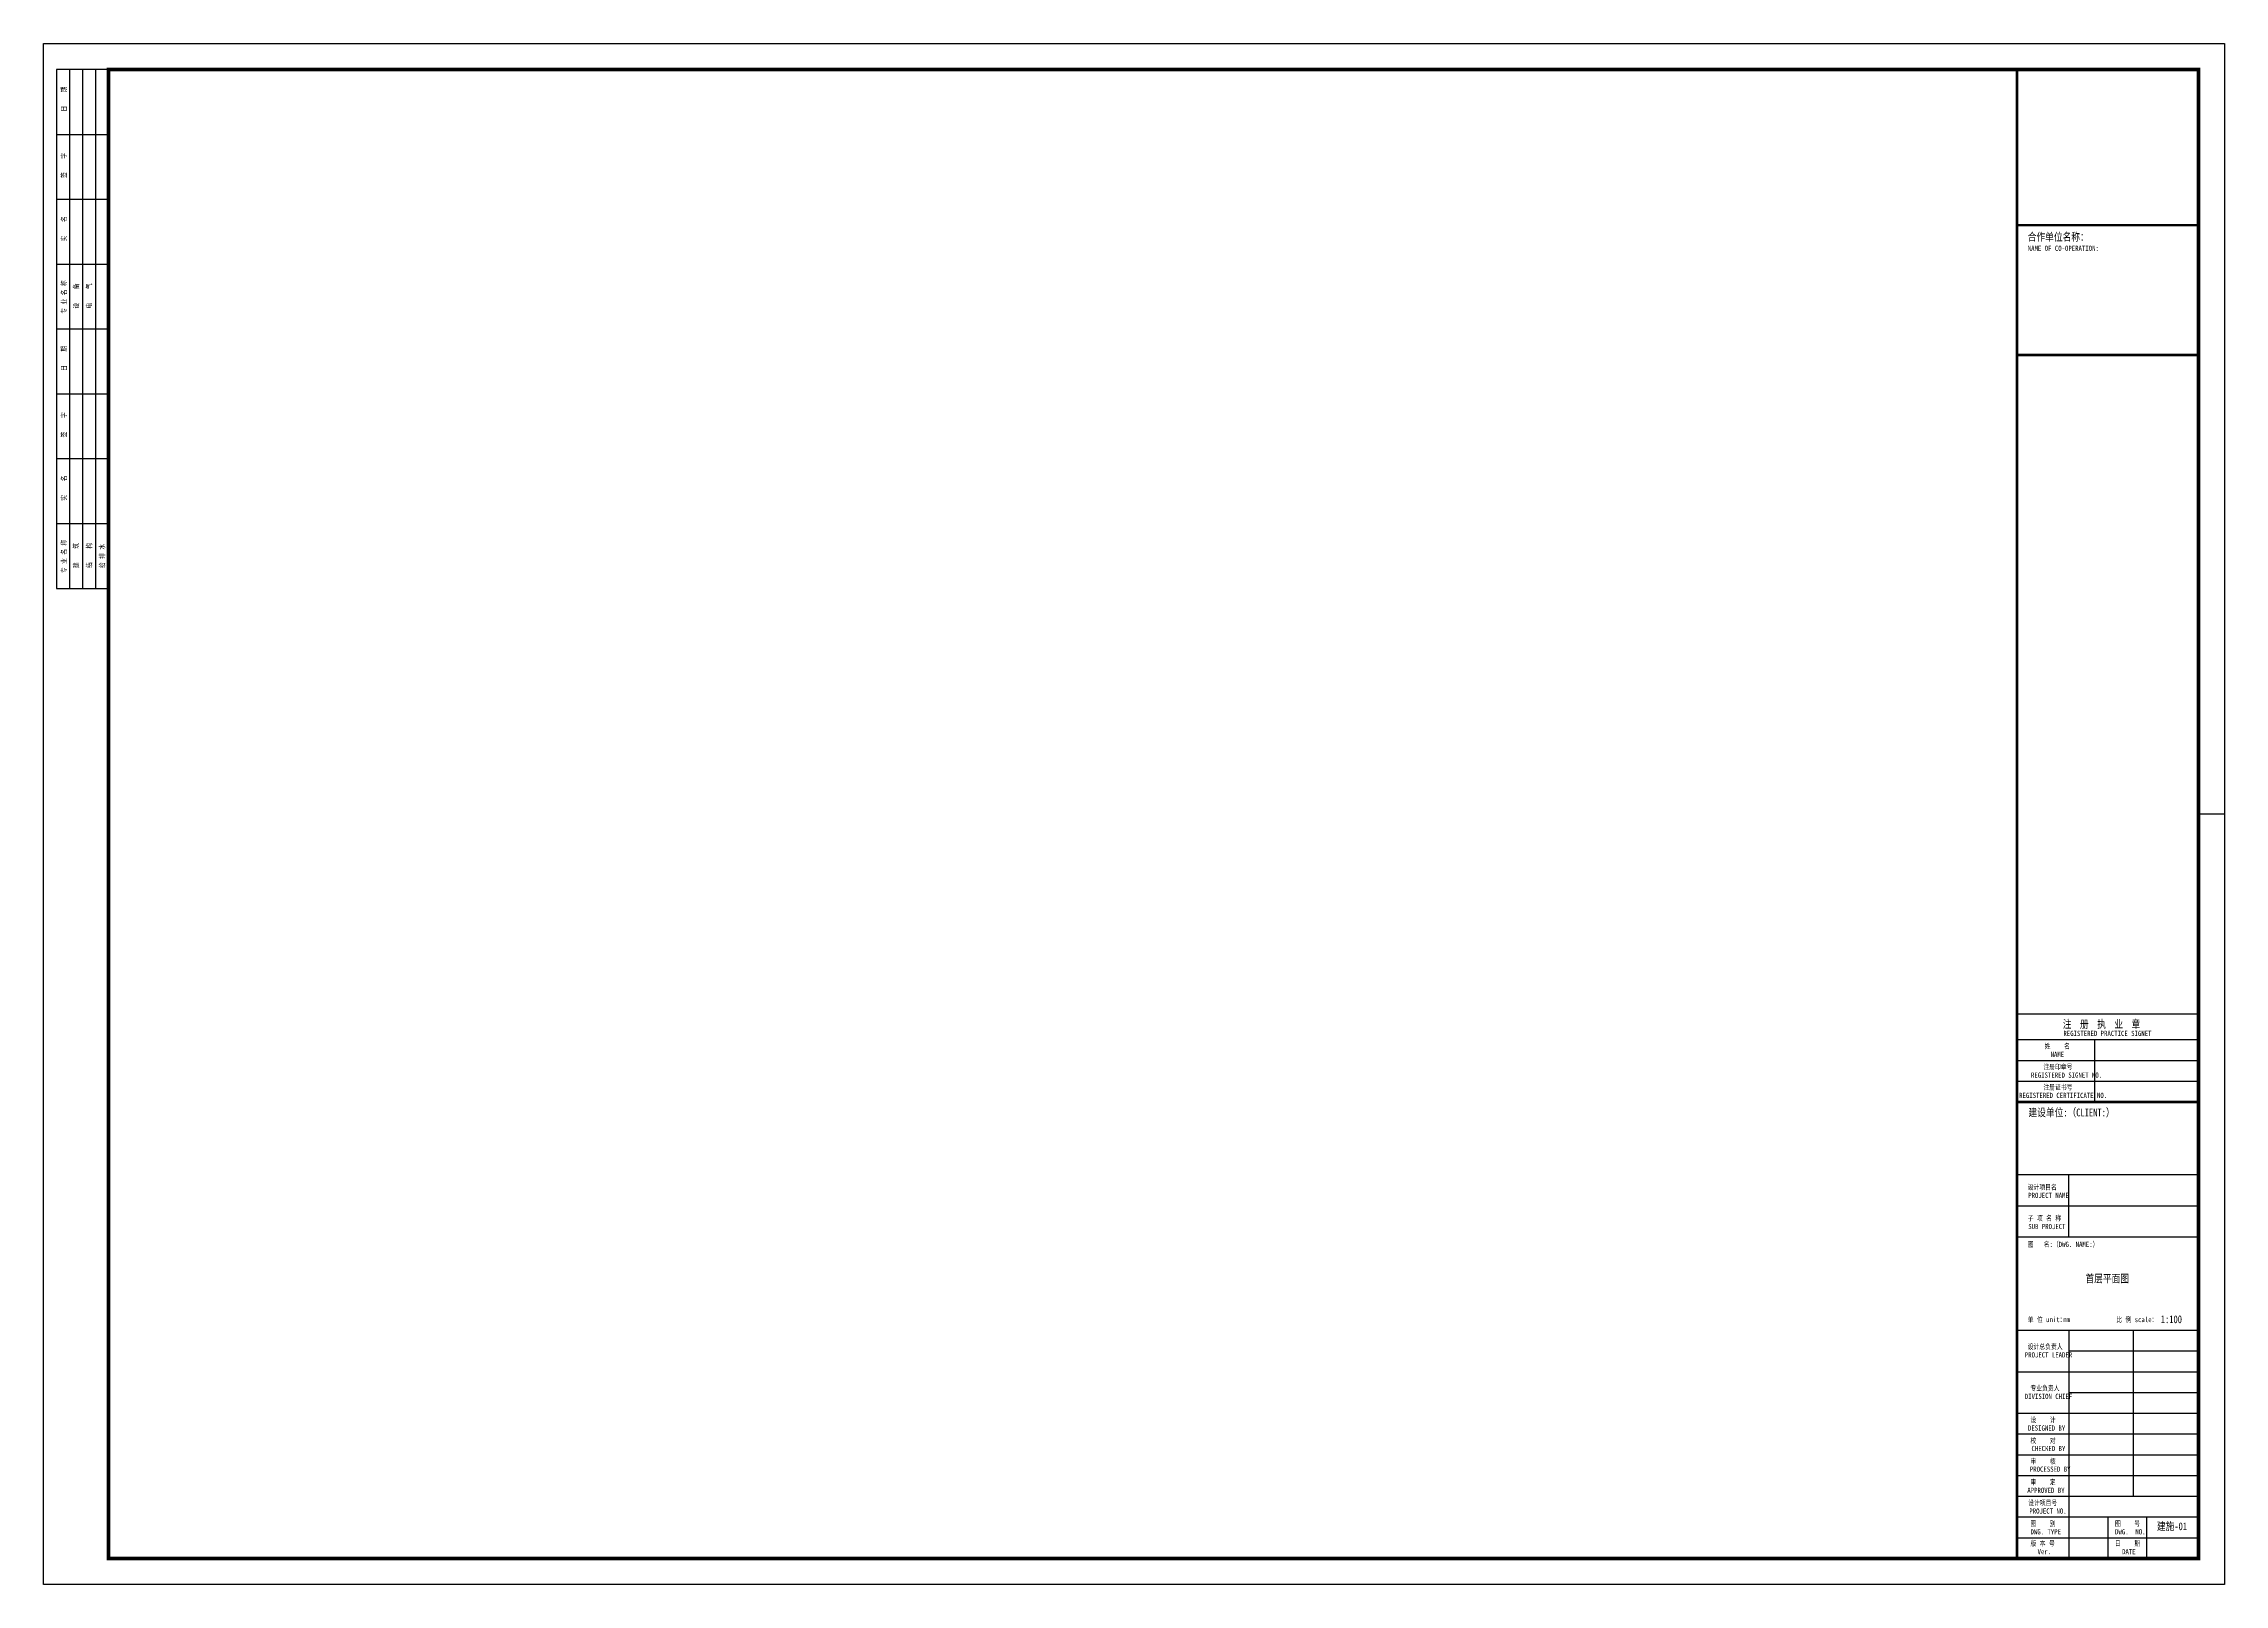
# Model space of a CAD drawing. Extents: x 0 to 841, y 0 to 594.
import ezdxf
from ezdxf.enums import TextEntityAlignment as Align

# ---------------------------------------------------------------- set-up
doc = ezdxf.new("R2010")
doc.units = 0
doc.header["$LTSCALE"] = 1000
doc.header["$MEASUREMENT"] = 0
doc.styles.add('图签', font='', dxfattribs={"width": 0.8})
doc.styles.get('图签').set_extended_font_data('SimSun')

# ---------------------------------------------------------------- blocks, each defined once
blk = doc.blocks.new('border')
for p, q in [((5, 584), (5, 384)), ((25, 584), (5, 584)), ((25, 584), (5, 584)), ((10, 584), (10, 384)), ((15, 584), (15, 384)), ((20, 584), (20, 384)), ((831, 584), (831, 10)), ((5, 559), (25, 559)), ((5, 534), (25, 534)), ((5, 509), (25, 509)), ((5, 484), (25, 484)), ((5, 459), (25, 459)), ((5, 434), (25, 434)), ((5, 409), (25, 409)), ((5, 384), (25, 384)), ((841, 297), (831, 297)), ((761, 220), (831, 220)), ((761, 210), (831, 210)), ((761, 202), (831, 202)), ((791, 186), (791, 210)), ((761, 194), (831, 194)), ((761, 158), (831, 158)), ((781, 134), (781, 158)), ((761, 146), (831, 146)), ((761, 134), (831, 134)), ((761, 98), (831, 98)), ((781, 98), (781, 10)), ((806, 34), (806, 98)), ((781, 90), (831, 90)), ((761, 82), (831, 82)), ((781, 74), (831, 74)), ((761, 66), (831, 66)), ((761, 58), (831, 58)), ((761, 50), (831, 50)), ((761, 42), (831, 42)), ((761, 34), (831, 34)), ((761, 26), (831, 26)), ((796, 26), (796, 10)), ((811, 26), (811, 10)), ((761, 18), (831, 18))]:
    blk.add_line(p, q)
blk.add_lwpolyline([(0, 0), (0, 594), (841, 594), (841, 0)], close=True)
at = {"const_width": 1.4}
blk.add_lwpolyline([(25, 10), (25, 584), (831, 584), (831, 10)], close=True, dxfattribs=at)
at = {"const_width": 1}
for points in [[(761, 584), (761, 10)], [(761, 524), (831, 524)], [(761, 474), (831, 474)], [(761, 186), (831, 186)]]:
    blk.add_lwpolyline(points, dxfattribs=at)
at = {"style": '图签', "width": 0.8}
for s, p in [('日    期', (8.84, 567.79)), ('签    字', (8.84, 542.18)), ('实    名', (8.84, 517.79)), ('专 业 名 称', (8.84, 489.86)), ('设    备', (13.53, 491.83)), ('电    气', (18.53, 491.83)), ('日    期', (8.84, 467.79)), ('签    字', (8.84, 442.18)), ('实    名', (8.84, 417.79)), ('专 业 名 称', (8.84, 389.86)), ('建    筑 ', (13.53, 391.83)), ('结    构', (18.53, 391.83)), ('给 排 水', (23.53, 391.83))]:
    blk.add_text(s, height=2, rotation=90, dxfattribs=at).set_placement(p)
for s, height, p in [('合作单位名称：', 3, (765.17, 517.98)), ('NAME OF CO-OPERATION:', 2, (765.17, 514.1)), ('注  册  执  业  章', 3, (778.68, 214.5)), ('REGISTERED PRACTICE SIGNET', 2, (778.92, 211.42)), ('姓    名', 2, (771.7, 206.51)), ('NAME', 2, (773.97, 203.33)), ('REGISTERED SIGNET NO.', 2, (766.43, 195.34)), ('注册印章号', 2, (771.21, 198.51)), ('REGISTERED CERTIFICATE NO.', 2, (761.84, 187.52)), ('注册证书号', 2, (771.21, 190.68)), ('建设单位:（CLIENT:）', 3, (765.44, 180.43)), ('设计项目名', 2, (765.17, 152.16)), ('PROJECT NAME', 2, (765.36, 148.97)), ('子 项 名 称', 2, (765.17, 140.16)), ('SUB PROJECT', 2, (765.36, 136.97)), ('图   名:（DWG. NAME:）', 2, (765.17, 130.1)), ('单 位 unit：', 2, (765.17, 101.1)), ('mm', 2, (778.86, 101.1)), ('比 例 scale：', 2, (799.3, 101.1)), ('设计总负责人', 2, (765.17, 90.66)), ('PROJECT LEADER', 2, (764.03, 87.48)), ('专业负责人', 2, (766.21, 74.66)), ('DIVISION CHIEF', 2, (764.03, 71.48)), ('DESIGNED BY', 2, (765.25, 59.27)), ('设    计', 2, (766.21, 62.45)), ('校    对', 2, (766.21, 54.45)), ('CHECKED BY', 2, (766.61, 51.39)), ('PROCESSED BY', 2, (765.99, 43.42)), ('审    核', 2, (766.21, 46.45)), ('APPROVED BY', 2, (765, 35.27)), ('审    定', 2, (766.21, 38.45)), ('设计项目号', 2, (765.34, 30.45)), ('PROJECT NO.', 2, (765.79, 27.27)), ('版 本 号', 2, (766.21, 14.82)), ('DWG. TYPE', 2, (766.24, 19.27)), ('图    别', 2, (766.21, 22.45)), ('DWG.  NO.', 2, (798.84, 19.27)), ('图    号', 2, (798.81, 22.45)), ('日    期', 2, (798.81, 14.82)), ('Ver.', 2, (768.95, 11.64)), ('DATE', 2, (801.55, 11.64))]:
    blk.add_text(s, height=height, dxfattribs=at).set_placement(p)
at = {"style": '图签', "width": 0.8, "flags": 8}
for tag, height, p in [('CLIENT', 4, (795.83, 168.04)), ('PROJECT_NAME', 3, (795.83, 149.26)), ('SUB_PROJECT', 3, (795.83, 137.6)), ('NAME', 3, (795.83, 115.5)), ('SCALE', 3, (820.57, 99.81)), ('TYPE', 3, (788.6, 20)), ('NO', 3, (820.8, 20)), ('VER', 3, (788.6, 12)), ('DATE', 3, (820.94, 12))]:
    blk.add_attdef(tag, text='', height=height, dxfattribs=at).set_placement(p, align=Align.BOTTOM_CENTER)
blk.add_attdef('PROJECT_NO', text='', height=3, dxfattribs=at).set_placement((784.76, 29.26), align=Align.MIDDLE_LEFT)

msp = doc.modelspace()

# ---------------------------------------------------------------- block references
ref = msp.add_blockref('border', (0, 0))
ref.add_attrib('NO', '建施-01', dxfattribs={"height": 3, "style": '图签', "width": 0.8}).set_placement((820.8, 20), align=Align.BOTTOM_CENTER)
ref.add_attrib('SCALE', '1:100', dxfattribs={"height": 3, "style": '图签', "width": 0.8}).set_placement((820.57, 99.81), align=Align.BOTTOM_CENTER)
ref.add_attrib('NAME', '首层平面图', dxfattribs={"height": 3, "style": '图签', "width": 0.8}).set_placement((795.83, 115.5), align=Align.BOTTOM_CENTER)

doc.saveas('drawing.dxf')
